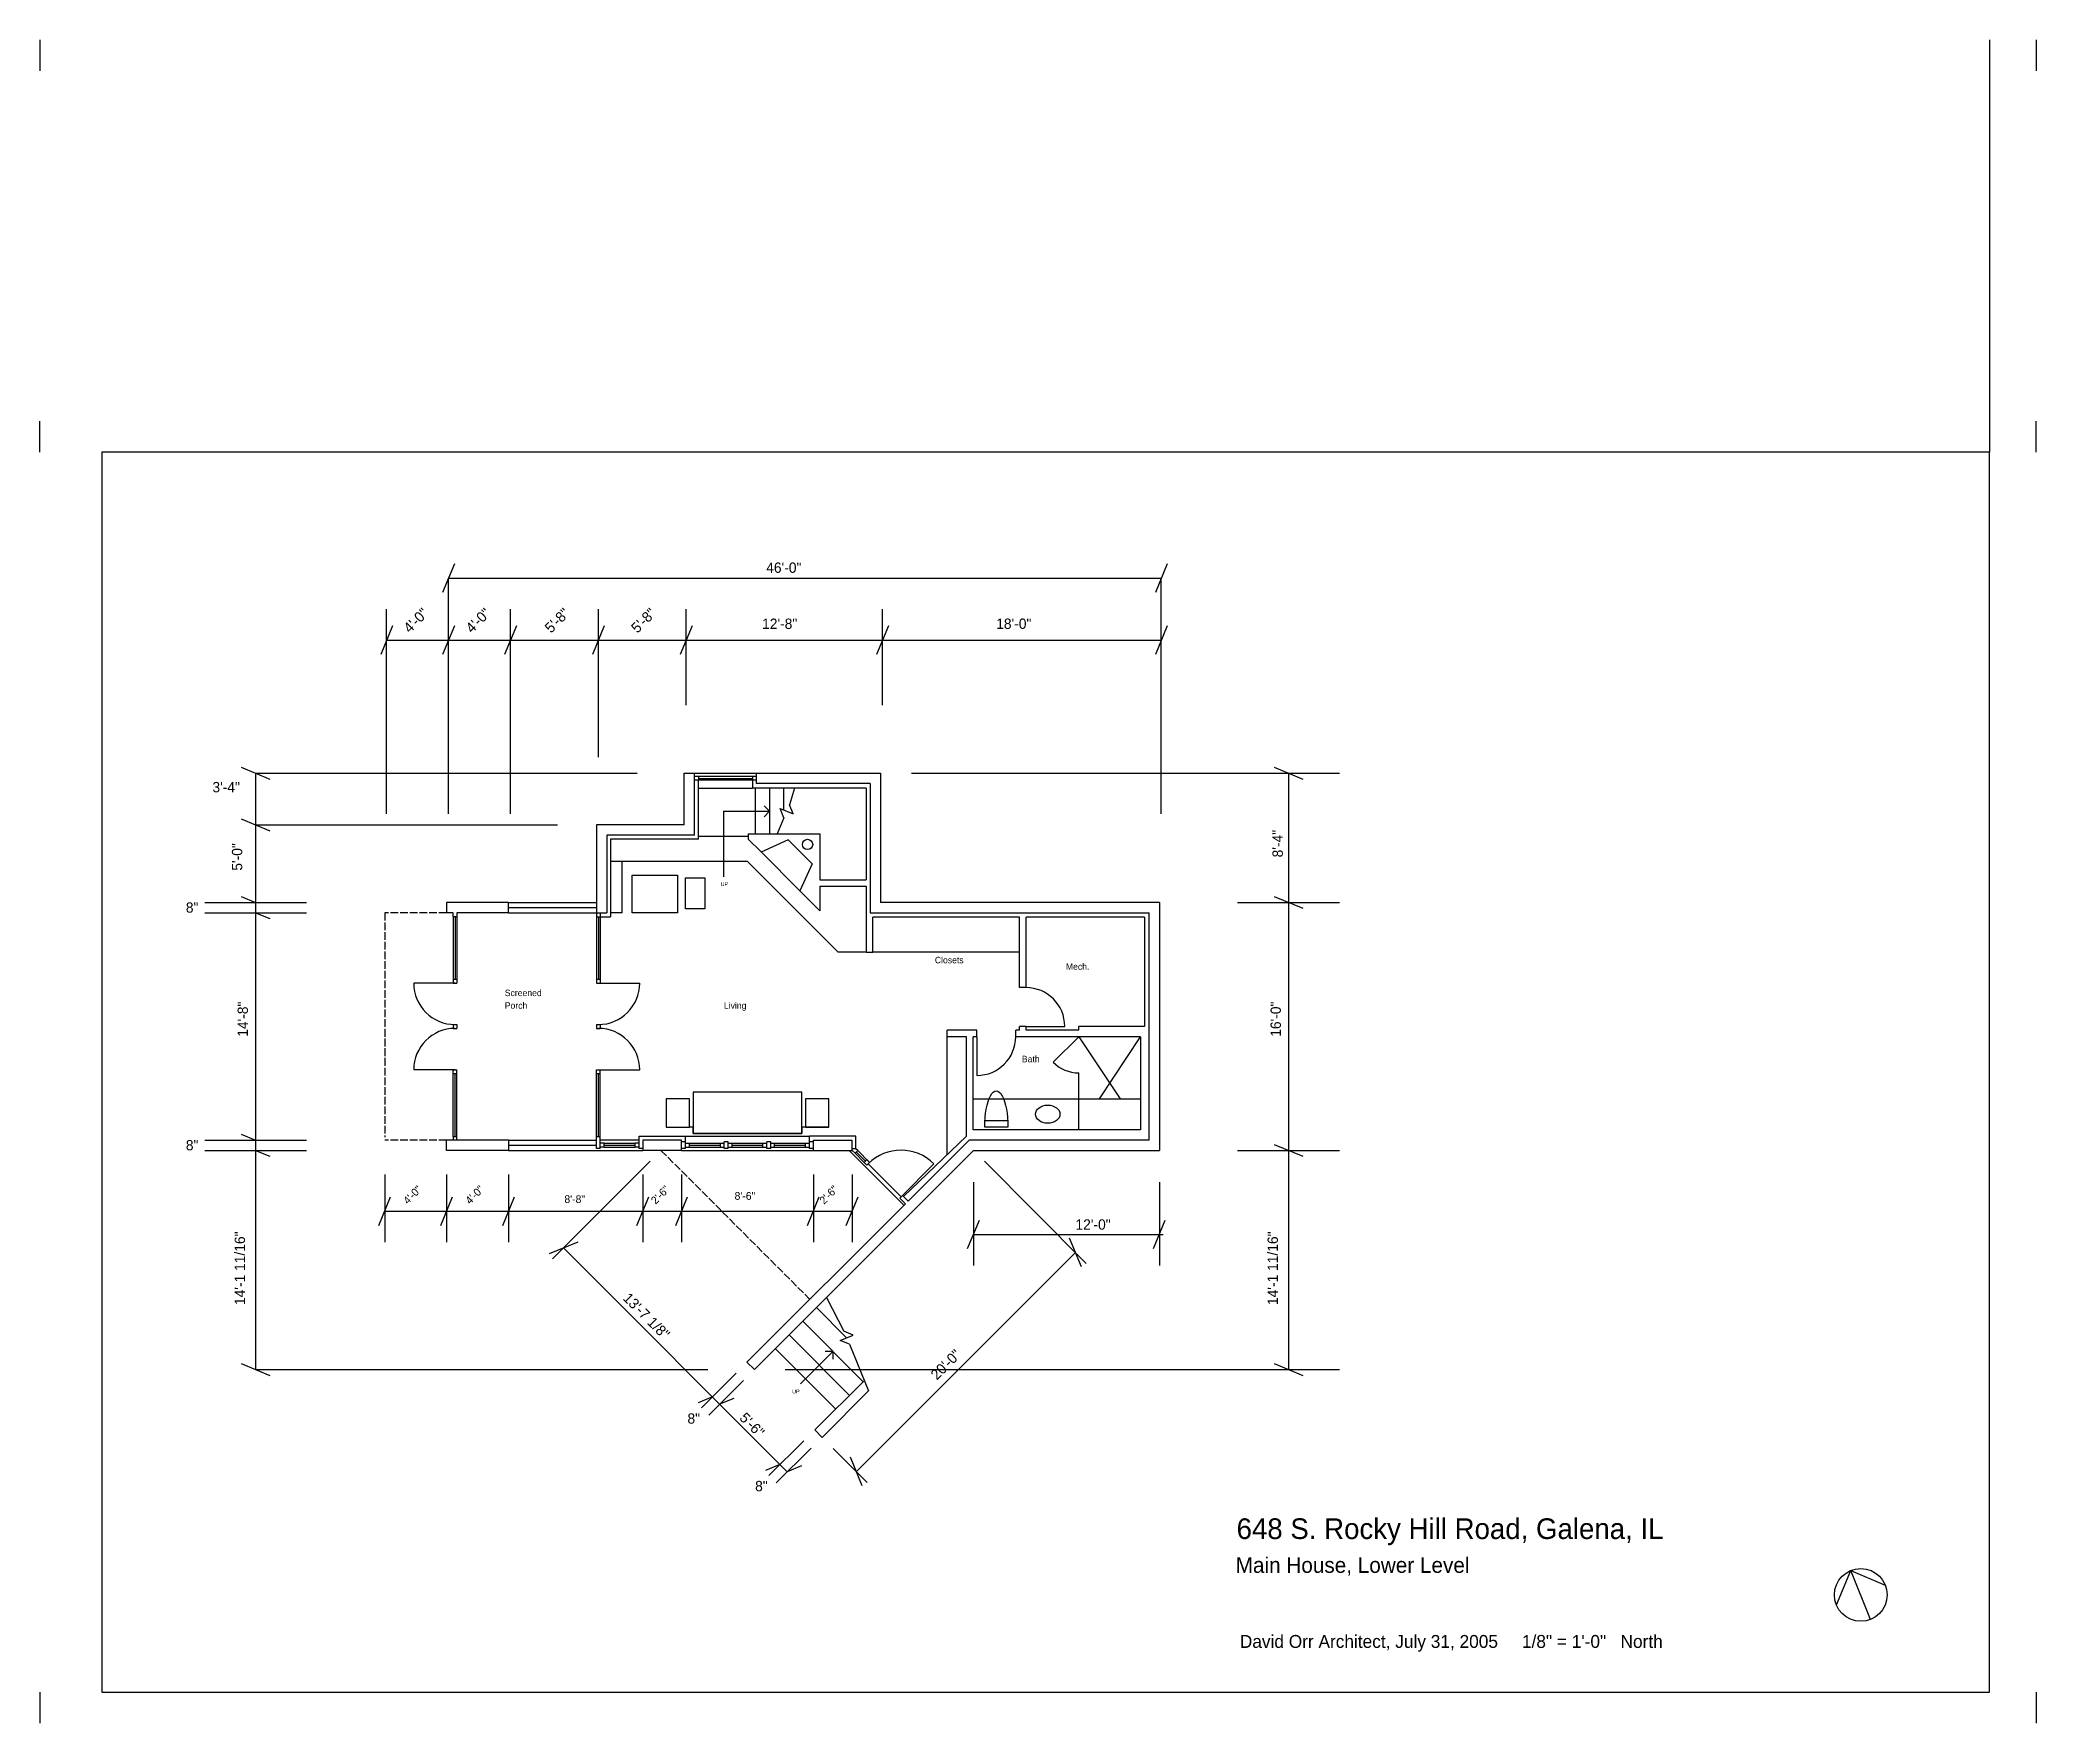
# Model space of a CAD drawing. Header units: inches. Extents: x -18614 to 1840, y -1744 to 7454.
# Drawn here: x -5633 to -4087, y -1744 to -441 of the extents above; entities that cross this region are included whole.
import ezdxf

# ---------------------------------------------------------------- set-up
doc = ezdxf.new("R2010")
doc.units = ezdxf.units.IN
doc.header["$LTSCALE"] = 0.5
doc.header["$MEASUREMENT"] = 0
doc.linetypes.add('ACAD_ISO02W100', pattern=[15, 12, -3])
for name, color, linetype in [('A-doors', 254, 'Continuous'), ('A-Elev-North', 7, 'Continuous'), ('A-Elev-South', 7, 'Continuous'), ('A-fixtures', 140, 'Continuous'), ('A-furniture', 33, 'Continuous'), ('A-glazing', 252, 'Continuous'), ('A-millwork', 252, 'Continuous'), ('A-soffit', 251, 'ACAD_ISO02W100'), ('A-stairs', 252, 'Continuous'), ('A-text', 254, 'Continuous'), ('A-walls', 7, 'Continuous'), ('border', 7, 'Continuous'), ('construction', 160, 'Continuous'), ('dimensions', 253, 'Continuous')]:
    doc.layers.add(name, color=color, linetype=linetype)

msp = doc.modelspace()

# ---------------------------------------------------------------- texts
at = {"layer": 'A-soffit', "color": 7}
for s, p in [('Closets', (-4939.5, -1156.2)), ('Mech.', (-4838, -1161.2)), ('Screened', (-5272.6, -1181.6)), ('Porch', (-5272.6, -1191.4)), ('Living', (-5102.9, -1191.4)), ('Bath', (-4872.1, -1232.8))]:
    msp.add_text(s, height=5, dxfattribs=at).set_placement(p)
at = {"layer": 'A-text'}
for p in [(-5105.4, -1096.4), (-5050, -1489.2)]:
    msp.add_text('UP', height=3, dxfattribs=at).set_placement(p)
at = {"layer": 'construction', "color": 7}
for s, height, p in [('46\'-0"', 8, (-5070.1, -853.9, -26839)), ('12\'-8"', 8, (-5073.3, -897.3, -15993.3)), ('18\'-0"', 8, (-4892, -897.3, -15993.3)), ('3\'-4"', 8, (-5499, -1023.8, -5147.6)), ('8"', 8, (-5519.6, -1117, -5147.6)), ('8"', 8, (-5519.6, -1301, -5147.6)), ('8\'-8"', 6, (-5226.4, -1341.8, -15993.3)), ('8\'-6"', 6, (-5094.6, -1339.3, -15993.3)), ('12\'-0"', 8, (-4830.6, -1362.4, -15993.3)), ('8"', 8, (-5131.1, -1512.6, -5147.6)), ('8"', 8, (-5078.7, -1564.9, -5147.6)), ('648 S. Rocky Hill Road, Galena, IL', 16, (-4705.8, -1601.9, -15993.3)), ('Main House, Lower Level', 12, (-4706.5, -1628.1, -15993.3)), ('David Orr Architect, July 31, 2005     1/8" = 1\'-0"   North', 10, (-4703.3, -1686.2, -15993.3))]:
    msp.add_text(s, height=height, dxfattribs=at).set_placement(p)
for s, height, rotation, p in [('4\'-0"', 8, 45, (-5346.2, -901.1, -15993.3)), ('4\'-0"', 8, 45, (-5298, -901.1, -15993.3)), ('5\'-8"', 8, 45, (-5236.8, -901.1, -15993.3)), ('5\'-8"', 8, 45, (-5169.9, -901.1, -15993.3)), ('5\'-0"', 8, 90, (-5475.9, -1084.5, -5147.6)), ('8\'-4"', 8, 90, (-4670, -1074.2, -5147.6)), ('14\'-8"', 8, 90, (-5471.5, -1213.1, -5147.6)), ('16\'-0"', 8, 90, (-4671.5, -1213.1, -5147.6)), ('4\'-0"', 6, 45, (-5347.7, -1343.2, -15993.3)), ('4\'-0"', 6, 45, (-5299.5, -1343.2, -15993.3)), ('2\'-6"', 6, 45, (-5155.8, -1343.2, -5147.6)), ('2\'-6"', 6, 45, (-5025.3, -1343.2, -15993.3)), ('14\'-1 11/16"', 8, 90, (-5473.8, -1420.8, -5147.6)), ('14\'-1 11/16"', 8, 90, (-4673.8, -1420.8, -5147.6)), ('13\'-7 1/8"', 8, 315, (-5181.6, -1416.1, -5147.6)), ('20\'-0"', 8, 45, (-4937.9, -1479.3, -15993.3)), ('5\'-6"', 8, 315, (-5091.4, -1508.8, -1154.1))]:
    msp.add_text(s, height=height, rotation=rotation, dxfattribs=at).set_placement(p)

# ---------------------------------------------------------------- linework, layer by layer
at = {"layer": 'A-doors'}
for p, q in [((-5201.6, -1109), (-5201.6, -1120.2)), ((-5312.6, -1120, 0), (-5309.6, -1120, 0)), ((-5309.6, -1117.2, 0), (-5309.6, -1120, 0)), ((-5201.6, -1120.2, 0), (-5198.6, -1120.2, 0)), ((-5198.6, -1117.2, 0), (-5198.6, -1120.2, 0)), ((-5311.1, -1171.6, 0), (-5343.1, -1171.6, 0)), ((-5312.6, -1168.6, 0), (-5309.6, -1168.6, 0)), ((-5312.6, -1168.6, 0), (-5312.6, -1171.6, 0)), ((-5312.6, -1171.6, 0), (-5309.6, -1171.6, 0)), ((-5309.6, -1168.6, 0), (-5309.6, -1171.6, 0)), ((-5201.6, -1168.6, 0), (-5198.6, -1168.6, 0)), ((-5201.6, -1168.6, 0), (-5201.6, -1171.6, 0)), ((-5201.6, -1171.6, 0), (-5198.6, -1171.6, 0)), ((-5200.1, -1171.6, 0), (-5168.1, -1171.6, 0)), ((-5198.6, -1168.6, 0), (-5198.6, -1171.6, 0)), ((-5312.6, -1203.6, 0), (-5309.6, -1203.6, 0)), ((-5312.6, -1203.6, 0), (-5312.6, -1206.6, 0)), ((-5309.6, -1203.6, 0), (-5309.6, -1206.6, 0)), ((-5201.6, -1203.6, 0), (-5201.6, -1206.6, 0)), ((-5201.6, -1203.6, 0), (-5198.6, -1203.6, 0)), ((-5198.6, -1203.6, 0), (-5198.6, -1206.6, 0)), ((-4868.9, -1205), (-4838.9, -1205)), ((-5312.6, -1206.6, 0), (-5309.6, -1206.6, 0)), ((-5201.6, -1206.6, 0), (-5198.6, -1206.6, 0)), ((-4906.9, -1213), (-4906.9, -1243)), ((-5311.1, -1238.6, 0), (-5343.1, -1238.6, 0)), ((-5312.6, -1241.6, 0), (-5312.6, -1238.6, 0)), ((-5312.6, -1238.6, 0), (-5309.6, -1238.6, 0)), ((-5312.6, -1241.6, 0), (-5309.6, -1241.6, 0)), ((-5309.6, -1241.6, 0), (-5309.6, -1238.6, 0)), ((-5201.6, -1241.6, 0), (-5201.6, -1238.6, 0)), ((-5201.6, -1238.6, 0), (-5198.6, -1238.6, 0)), ((-5201.6, -1241.6, 0), (-5198.6, -1241.6, 0)), ((-5200.1, -1238.6, 0), (-5168.1, -1238.6, 0)), ((-5198.6, -1241.6, 0), (-5198.6, -1238.6, 0)), ((-5317.6, -1301, -4869.3), (-5317.6, -1293, -4869.3)), ((-5312.6, -1290.2, 0), (-5309.6, -1290.2, 0)), ((-5309.6, -1293, 0), (-5309.6, -1290.2, 0)), ((-5201.6, -1299.5, 0), (-5201.6, -1290.2, 0)), ((-5201.6, -1290.2, 0), (-5198.6, -1290.2, 0)), ((-5198.6, -1299.5, 0), (-5198.6, -1290.2, 0))]:
    msp.add_line(p, q, dxfattribs=at)
for centre, radius, start, end in [((-5311.1, -1171.6, 0), 32, 180, 270), ((-5200.1, -1171.6, 0), 32, 270, 0), ((-4868.9, -1205), 30, 0, 90), ((-5311.1, -1238.6, 0), 32, 90, 180), ((-5200.1, -1238.6, 0), 32, 0, 90), ((-4906.9, -1213), 30, 270, 0)]:
    msp.add_arc(centre, radius, start, end, dxfattribs=at)
at = {"layer": 'A-Elev-North'}
for p, q in [((-4992.6, -1020.5), (-4992.6, -1091.5)), ((-4992.6, -1096.5), (-4992.6, -1147.5))]:
    msp.add_line(p, q, dxfattribs=at)
at = {"layer": 'A-Elev-North', "color": 253}
msp.add_line((-5084.1, -1058), (-5122.6, -1058), dxfattribs=at)
at = {"layer": 'A-Elev-South', "color": 253}
for p, q in [((-5311.5, -846.9, -10845.7), (-5320.7, -869.1, -10845.7)), ((-4759.5, -846.9, -10845.7), (-4768.7, -869.1, -10845.7)), ((-5316.1, -858, -10845.7), (-4764.1, -858, -10845.7)), ((-4764.1, -1040.4, -10845.7), (-4764.1, -858, -10845.7)), ((-5359.5, -894.9, -10845.7), (-5368.7, -917.1, -10845.7)), ((-5311.5, -894.9, -10845.7), (-5320.7, -917.1, -10845.7)), ((-5263.5, -894.9, -10845.7), (-5272.7, -917.1, -10845.7)), ((-5268.1, -1040.4, -10845.7), (-5268.1, -882, -10845.7)), ((-5195.5, -894.9, -10845.7), (-5204.7, -917.1, -10845.7)), ((-5200.1, -996.6, -10845.7), (-5200.1, -882, -10845.7)), ((-5127.5, -894.9, -10845.7), (-5136.7, -917.1, -10845.7)), ((-5132.1, -956.4, -10845.7), (-5132.1, -882, -10845.7)), ((-4975.5, -894.9, -10845.7), (-4984.7, -917.1, -10845.7)), ((-4980.1, -956.4, -10845.7), (-4980.1, -882, -10845.7)), ((-4759.5, -894.9, -10845.7), (-4768.7, -917.1, -10845.7)), ((-5364.1, -906, -10845.7), (-4764.1, -906, -10845.7)), ((-5476.7, -1004.4), (-5454.5, -1013.6)), ((-4676.7, -1004.4), (-4654.5, -1013.6)), ((-5465.6, -1009), (-5170, -1009)), ((-4957.6, -1009, -10845.7), (-4626.2, -1009)), ((-5476.7, -1044.4), (-5454.5, -1053.6)), ((-5465.6, -1049), (-5231.7, -1049)), ((-5505, -1109), (-5426.2, -1109)), ((-5476.7, -1104.4), (-5465.6, -1109)), ((-4705, -1109), (-4626.2, -1109)), ((-4676.7, -1104.4), (-4654.5, -1113.6)), ((-5505, -1117), (-5426.2, -1117)), ((-5465.6, -1117), (-5454.5, -1121.6)), ((-5505, -1293), (-5426.2, -1293)), ((-5476.7, -1288.4), (-5465.6, -1293)), ((-4676.7, -1296.4), (-4654.5, -1305.6)), ((-5505, -1301), (-5426.2, -1301)), ((-5465.6, -1301), (-5454.5, -1305.6)), ((-5235.6, -1385.1, 0), (-5160.1, -1309.5, 0)), ((-4901.1, -1309.5), (-4822.2, -1388.5)), ((-4705, -1301), (-4626.2, -1301)), ((-5365.6, -1319.6, -10845.7), (-5365.6, -1372.1, -10845.7)), ((-5317.6, -1319.6, -10845.7), (-5317.6, -1372.1, -10845.7)), ((-5269.6, -1319.6, -10845.7), (-5269.6, -1372.1, -10845.7)), ((-5165.6, -1319.6), (-5165.6, -1372.1)), ((-5135.6, -1319.6, 15716.9), (-5135.6, -1372.1, 15716.9)), ((-5033.6, -1319.6), (-5033.6, -1372.1)), ((-5003.6, -1319.6), (-5003.6, -1372.1)), ((-4909.6, -1325.6), (-4909.6, -1390.1)), ((-4765.6, -1325.6), (-4765.6, -1390.1)), ((-5370.2, -1359.1, -10845.7), (-5361, -1337, -10845.7)), ((-5322.2, -1359.1, -10845.7), (-5313, -1337, -10845.7)), ((-5274.2, -1359.1, -10845.7), (-5265, -1337, -10845.7)), ((-5170.2, -1359.1), (-5161, -1337)), ((-5140.2, -1359.1, 15716.9), (-5131, -1337, 15716.9)), ((-5038.2, -1359.1), (-5029, -1337)), ((-5008.2, -1359.1), (-4999, -1337)), ((-5365.6, -1348.1, -10845.7), (-5003.6, -1348.1, -10845.7)), ((-4914.2, -1377.1), (-4905, -1355)), ((-4770.2, -1377.1), (-4761, -1355)), ((-5216.1, -1372, -4122.9), (-5238.2, -1381.2, -4122.9)), ((-4909.6, -1366.1, -10845.7), (-4762.6, -1366.1, -10845.7)), ((-4826, -1391.1), (-4835.2, -1368.9)), ((-5227.2, -1376.6, -4122.9), (-5053.8, -1549.9, 1996.8)), ((-5000.3, -1549.7), (-4830.6, -1380)), ((-5476.7, -1466.1), (-5454.5, -1475.3)), ((-4676.7, -1466.1), (-4654.5, -1475.3)), ((-5465.6, -1470.7), (-5115.3, -1470.7, 8853.8)), ((-5120.3, -1500.4), (-5093.4, -1473.6)), ((-5114.6, -1506.1), (-5087.8, -1479.2)), ((-5055.3, -1470.7, -10845.7), (-4626.2, -1470.7)), ((-5043.3, -1470.7, 10673.7), (-5036.5, -1470.7, 10845.7)), ((-4994.1, -1479.1), (-5032.5, -1517.5)), ((-5111.8, -1491.9), (-5122.9, -1496.5)), ((-5095.1, -1493), (-5106.2, -1497.6)), ((-4990.8, -1487.1), (-5026.8, -1523.2)), ((-5068, -1552.7), (-5041.1, -1525.9)), ((-5032.5, -1517.5), (-5026.8, -1523.2)), ((-5059.5, -1544.2), (-5070.6, -1548.8)), ((-5062.3, -1558.4), (-5035.4, -1531.5)), ((-5042.7, -1545.3, 1996.8), (-5053.8, -1549.9, 1996.8)), ((-5018.3, -1531.7), (-4991.9, -1558.2)), ((-4995.7, -1560.8), (-5004.9, -1538.6))]:
    msp.add_line(p, q, dxfattribs=at)
at = {"layer": 'A-Elev-South', "color": 252}
for p, q in [((-5316.1, -1040.4, -10845.7), (-5316.1, -858, -10845.7)), ((-5364.1, -1040.4, -10845.7), (-5364.1, -882, -10845.7)), ((-5041.8, -1433.3), (-4995.1, -1480.1)), ((-5031.2, -1422.7), (-5007.8, -1446.1)), ((-5052.4, -1443.9), (-5005.7, -1490.7)), ((-5063.1, -1454.5), (-5016.3, -1501.3))]:
    msp.add_line(p, q, dxfattribs=at)
at = {"layer": 'A-fixtures'}
for p, q in [((-4847.9, -1232.8), (-4828.1, -1213)), ((-4828.1, -1213), (-4796.1, -1261)), ((-4812.1, -1261), (-4780.1, -1213)), ((-4882.9, -1283), (-4900.9, -1283)), ((-4900.7, -1278), (-4883, -1278))]:
    msp.add_line(p, q, dxfattribs=at)
msp.add_arc((-4828.1, -1213), 28, 225, 270, dxfattribs=at)
at = {"layer": 'A-fixtures', "extrusion": (0, 0, -1)}
msp.add_ellipse((-4891.9, -1283), major_axis=(0, 28), ratio=0.321429, start_param=4.712389, end_param=7.853982, dxfattribs=at)
at = {"layer": 'A-fixtures'}
msp.add_ellipse((-4852.1, -1273), major_axis=(-9.5, 0), ratio=0.736842, dxfattribs=at)
at = {"layer": 'A-furniture'}
msp.add_lwpolyline([(-5173.8, -1088), (-5138.8, -1088), (-5138.8, -1117), (-5173.8, -1117)], close=True, dxfattribs=at)
msp.add_lwpolyline([(-5132.6, -1090), (-5117.6, -1090), (-5117.6, -1114), (-5132.6, -1114), (-5132.6, -1090)], dxfattribs=at)
at = {"layer": 'A-furniture', "elevation": 7858.5}
msp.add_lwpolyline([(-5021.6, -1283), (-5021.6, -1261), (-5039.6, -1261), (-5039.6, -1283), (-5021.6, -1283), (-5039.6, -1283), (-5042.6, -1283), (-5042.6, -1288), (-5042.6, -1256), (-5126.6, -1256), (-5126.6, -1288), (-5042.6, -1288), (-5126.6, -1288), (-5126.6, -1283), (-5129.6, -1283), (-5129.6, -1261), (-5147.6, -1261), (-5147.6, -1283), (-5129.6, -1283)], dxfattribs=at)
at = {"layer": 'A-glazing'}
for p, q in [((-5077.6, -1011.5), (-5125.6, -1011.5)), ((-5077.6, -1014.5), (-5125.6, -1014.5)), ((-5122.6, -1011.5), (-5122.6, -1014.5)), ((-5122.6, -1013), (-5080.6, -1013)), ((-5080.6, -1011.5), (-5080.6, -1014.5)), ((-5269.6, -1109, 0), (-5201.6, -1109, 0)), ((-5312.6, -1120, 0), (-5312.6, -1168.6, 0)), ((-5309.6, -1120, 0), (-5309.6, -1168.6, 0)), ((-5269.6, -1113.1, 0), (-5201.6, -1113.1, 0)), ((-5269.6, -1117.2), (-5201.6, -1117.2, 0)), ((-5201.6, -1120.2, 0), (-5201.6, -1168.6, 0)), ((-5198.6, -1120.2, 0), (-5198.6, -1168.6, 0)), ((-5312.6, -1290.2, 0), (-5312.6, -1241.6, 0)), ((-5309.6, -1290.2, 0), (-5309.6, -1241.6, 0)), ((-5201.6, -1290.2, 0), (-5201.6, -1241.6, 0)), ((-5198.6, -1290.2, 0), (-5198.6, -1241.6, 0)), ((-5269.6, -1293), (-5201.6, -1293, 0)), ((-5269.6, -1297, 0), (-5201.6, -1297, 0)), ((-5168.6, -1293, 0), (-5198.6, -1293, 0)), ((-5195.6, -1295.5, 0), (-5171.6, -1295.5, 0)), ((-5195.6, -1297, 0), (-5171.6, -1297, 0)), ((-5195.6, -1298.5, 0), (-5171.6, -1298.5, 0)), ((-5099.6, -1297, -14201), (-5099.6, -1297, -14201)), ((-5269.6, -1301), (-5165.6, -1301, 0)), ((-5001.3, -1303.3), (-4994.3, -1310.3)), ((-4999.2, -1301.2), (-4990.3, -1310.1))]:
    msp.add_line(p, q, dxfattribs=at)
at = {"layer": 'A-glazing', "color": 254}
for p, q in [((-5195.6, -1295.5), (-5198.6, -1295.5)), ((-5195.6, -1298.5), (-5198.6, -1298.5)), ((-5195.6, -1298.5), (-5195.6, -1295.5)), ((-5171.6, -1298.5), (-5171.6, -1295.5)), ((-5168.6, -1295.5), (-5171.6, -1295.5)), ((-5168.6, -1298.5), (-5171.6, -1298.5)), ((-5168.6, -1299.5), (-5168.6, -1295.5)), ((-5132.6, -1294.5, 15716.9), (-5135.6, -1294.5, 15716.9)), ((-5132.6, -1299.5, 15716.9), (-5132.6, -1294.5, 15716.9)), ((-5129.6, -1298.5, 15716.9), (-5129.6, -1295.5, 15716.9)), ((-5105.6, -1298.5, -14201), (-5105.6, -1295.5, -14201)), ((-5099.6, -1294.5, -14201), (-5102.6, -1294.5, -14201)), ((-5102.6, -1299.5, -14201), (-5102.6, -1294.5, -14201)), ((-5099.6, -1299.5, -14201), (-5099.6, -1294.5, -14201)), ((-5096.6, -1298.5, -14201), (-5096.6, -1295.5, -14201)), ((-5072.6, -1298.5, -44119), (-5072.6, -1295.5, -44119)), ((-5066.6, -1294.5), (-5069.6, -1294.5)), ((-5069.6, -1299.5), (-5069.6, -1294.5)), ((-5066.6, -1299.5), (-5066.6, -1294.5)), ((-5063.6, -1298.5), (-5063.6, -1295.5)), ((-5039.6, -1298.5, -29917.9), (-5039.6, -1295.5, -29917.9)), ((-5033.6, -1294.5), (-5036.6, -1294.5)), ((-5036.6, -1299.5), (-5036.6, -1294.5)), ((-5198.6, -1299.5), (-5201.6, -1299.5)), ((-5165.6, -1299.5), (-5168.6, -1299.5)), ((-5132.6, -1299.5, 15716.9), (-5135.6, -1299.5, 15716.9)), ((-5099.6, -1299.5, -14201), (-5102.6, -1299.5, -14201)), ((-5066.6, -1299.5), (-5069.6, -1299.5)), ((-5033.6, -1299.5), (-5036.6, -1299.5)), ((-5001.3, -1303.3), (-5003.6, -1301)), ((-5001.3, -1303.3), (-4999.2, -1301.2)), ((-4999.2, -1301.2), (-5000.6, -1299.8)), ((-4994.3, -1310.3), (-4992.1, -1308.2)), ((-4994.3, -1310.3), (-4992.1, -1312.5)), ((-4992.1, -1308.2), (-4990, -1310.3)), ((-4992.1, -1312.5), (-4990, -1310.3)), ((-4966.7, -1337.9), (-4964.6, -1335.9))]:
    msp.add_line(p, q, dxfattribs=at)
at = {"layer": 'A-glazing', "color": 253}
for p, q in [((-5132.6, -1295.5, 15716.9), (-5129.6, -1295.5, 12725.1)), ((-5132.6, -1298.5, 15716.9), (-5129.6, -1298.5, 12725.1)), ((-5129.6, -1297, 12725.1), (-5105.6, -1297, -11209.2)), ((-5105.6, -1295.5, -11209.2), (-5102.6, -1295.5, -14201)), ((-5105.6, -1298.5, -11209.2), (-5102.6, -1298.5, -14201)), ((-5099.6, -1295.5, -14201), (-5096.6, -1295.5, -12782.3)), ((-5099.6, -1298.5, -14201), (-5096.6, -1298.5, -12782.3)), ((-5096.6, -1297, -12782.3), (-5072.6, -1297, -1432.7)), ((-5072.6, -1295.5, -1432.7), (-5069.6, -1295.5)), ((-5072.6, -1298.5, -1432.7), (-5069.6, -1298.5)), ((-5066.6, -1295.5), (-5063.6, -1295.5)), ((-5066.6, -1298.5), (-5063.6, -1298.5)), ((-5063.6, -1297), (-5039.6, -1297)), ((-5039.6, -1295.5), (-5036.6, -1295.5)), ((-5039.6, -1298.5), (-5036.6, -1298.5)), ((-5000.2, -1302.3), (-4993.2, -1309.3))]:
    msp.add_line(p, q, dxfattribs=at)
at = {"layer": 'A-glazing', "color": 252}
for p, q in [((-5129.6, -1295.5, 12725.1), (-5105.6, -1295.5, -11209.2)), ((-5129.6, -1298.5, 15716.9), (-5105.6, -1298.5, -8217.4)), ((-5096.6, -1295.5, -12782.3), (-5072.6, -1295.5, -36716.7)), ((-5096.6, -1298.5, -14201), (-5072.6, -1298.5, -38135.4)), ((-5063.6, -1295.5), (-5039.6, -1295.5, -23934.4)), ((-5063.6, -1298.5), (-5039.6, -1298.5, -23934.4))]:
    msp.add_line(p, q, dxfattribs=at)
at = {"layer": 'A-millwork'}
for p, q in [((-5181.6, -1117.2), (-5181.6, -1077.5)), ((-4873.9, -1147.5), (-4987.6, -1147.5)), ((-4929.9, -1304.3), (-4929.9, -1213)), ((-4909.9, -1261), (-4780.1, -1261))]:
    msp.add_line(p, q, dxfattribs=at)
at = {"layer": 'A-soffit', "color": 253}
for p, q in [((-5365.6, -1117, -4869.3), (-5365.6, -1290.8, -4869.3)), ((-5317.6, -1117, -4869.3), (-5365.6, -1117, -4869.3)), ((-5317.6, -1293, -4869.3), (-5365.6, -1293, -4869.3)), ((-5151.6, -1301, 0), (-5036.3, -1416.4, 0))]:
    msp.add_line(p, q, dxfattribs=at)
at = {"layer": 'A-stairs'}
for p, q in [((-5078.6, -1020.5), (-5078.6, -1056)), ((-5067.6, -1020.5), (-5067.6, -1056)), ((-5056.6, -1020.5), (-5056.6, -1037.6)), ((-5048.1, -1020.5), (-5052.2, -1033.5)), ((-5049.2, -1040.6), (-5052.2, -1033.5)), ((-5056.4, -1043.6), (-5061.6, -1056)), ((-5056.4, -1043.6), (-5059.4, -1036.4)), ((-5059.4, -1036.4), (-5049.2, -1040.6)), ((-5084.5, -1077.5), (-5014.5, -1147.5)), ((-4993.1, -1147.5), (-5014.5, -1147.5)), ((-5023.5, -1415), (-5010, -1441)), ((-5012.9, -1448.2), (-5002.8, -1444)), ((-5005.7, -1451.1), (-5012.9, -1448.2)), ((-5002.8, -1444), (-5010, -1441)), ((-5005.7, -1451.1), (-4990.8, -1487.1))]:
    msp.add_line(p, q, dxfattribs=at)
at = {"layer": 'A-text'}
for p, q in [((-5067.6, -1038.5), (-5071.8, -1034.3)), ((-5103.1, -1038.5), (-5103.1, -1089.3)), ((-5103.1, -1038.5), (-5067.6, -1038.5)), ((-5067.6, -1038.5), (-5071.8, -1042.8)), ((-5043.6, -1481.8), (-5018.5, -1456.7)), ((-5018.5, -1456.7), (-5024.5, -1456.7)), ((-5018.5, -1456.7), (-5018.5, -1462.7))]:
    msp.add_line(p, q, dxfattribs=at)
at = {"layer": 'A-walls', "color": 253}
for p, q in [((-5465.6, -1009), (-5465.6, -1470.7)), ((-5125.6, -1009), (-5077.6, -1009)), ((-4665.6, -1009), (-4665.6, -1470.7)), ((-5122.6, -1020.5), (-5080.6, -1020.5)), ((-5132.6, -1290, 15254.8), (-5036.6, -1290, 462.1)), ((-5135.6, -1301, 15716.9), (-5033.6, -1301)), ((-5005.8, -1301), (-4963.4, -1343.5)), ((-4965.7, -1336.9), (-4991.1, -1311.4)), ((-4965.7, -1336.9), (-4940.2, -1311.5))]:
    msp.add_line(p, q, dxfattribs=at)
at = {"layer": 'A-walls'}
for p, q in [((-5133.6, -1009), (-5125.6, -1009)), ((-5133.6, -1049), (-5133.6, -1009)), ((-5133.6, -1009), (-5125.6, -1009)), ((-5125.6, -1057), (-5125.6, -1009)), ((-5122.6, -1060), (-5122.6, -1014.5)), ((-5080.6, -1014.5), (-5080.6, -1020.5)), ((-5077.6, -1009), (-4981.6, -1009)), ((-5077.6, -1017), (-5077.6, -1009)), ((-4989.6, -1017), (-5077.6, -1017)), ((-4989.6, -1017), (-4989.6, -1117)), ((-4981.6, -1009), (-4981.6, -1109)), ((-4992.6, -1020.5), (-5080.6, -1020.5)), ((-5201.6, -1049), (-5201.6, -1109)), ((-5133.6, -1049), (-5201.6, -1049)), ((-5193.6, -1057), (-5193.6, -1117.2)), ((-5125.6, -1057), (-5193.6, -1057)), ((-5122.6, -1060), (-5190.6, -1060)), ((-5190.6, -1060), (-5190.6, -1120.2)), ((-5133.6, -1057), (-5134.6, -1057)), ((-5084.1, -1056), (-5028.6, -1056)), ((-5084.1, -1056), (-5084.1, -1060)), ((-5074, -1070), (-5084.1, -1060)), ((-5053.1, -1060.5), (-5073.9, -1070.2)), ((-5034.4, -1079.2), (-5053.1, -1060.5)), ((-5028.6, -1056), (-5028.6, -1091.5)), ((-5074, -1070), (-5044.1, -1100)), ((-5034.4, -1079.2), (-5044.1, -1100)), ((-5028.6, -1091.5), (-4992.6, -1091.5)), ((-5028.6, -1096.5), (-5028.6, -1115.5)), ((-5028.6, -1096.5), (-4992.6, -1096.5)), ((-5269.6, -1109), (-5317.6, -1109)), ((-5317.6, -1109), (-5317.6, -1117)), ((-5269.6, -1117.2, 0), (-5269.6, -1109, 0)), ((-5028.6, -1115.5), (-5044.1, -1100)), ((-4765.6, -1109), (-4981.6, -1109)), ((-4765.6, -1109), (-4765.6, -1301)), ((-5312.6, -1117, 0), (-5317.6, -1117)), ((-5312.6, -1120, 0), (-5312.6, -1117, 0)), ((-5269.6, -1117.2, 0), (-5309.6, -1117.2, 0)), ((-5201.6, -1117.2, 0), (-5193.6, -1117.2, 0)), ((-5198.6, -1120.2, 0), (-5190.6, -1120.2, 0)), ((-4989.6, -1117), (-4773.6, -1117)), ((-4873.9, -1120.5), (-4987.6, -1120.5)), ((-4987.6, -1147.5), (-4987.6, -1120.5)), ((-4873.9, -1175), (-4873.9, -1120.5)), ((-4868.9, -1175), (-4868.9, -1120.5)), ((-4777.1, -1120.5), (-4868.9, -1120.5)), ((-4777.1, -1120.5), (-4777.1, -1205)), ((-4773.6, -1293), (-4773.6, -1117)), ((-4992.6, -1147.5), (-4987.6, -1147.5)), ((-4868.9, -1175), (-4873.9, -1175)), ((-4868.9, -1205), (-4873.9, -1205)), ((-4873.9, -1208), (-4873.9, -1205)), ((-4868.9, -1208), (-4868.9, -1205)), ((-4828.1, -1208), (-4828.1, -1205)), ((-4777.1, -1205), (-4828.1, -1205)), ((-4929.9, -1213), (-4929.9, -1208)), ((-4914.9, -1208), (-4929.9, -1208)), ((-4914.9, -1213), (-4929.9, -1213)), ((-4906.9, -1208), (-4914.9, -1208)), ((-4914.9, -1290), (-4914.9, -1213)), ((-4909.9, -1285), (-4909.9, -1213)), ((-4906.9, -1213), (-4909.9, -1213)), ((-4906.9, -1213), (-4909.9, -1213)), ((-4906.9, -1213), (-4906.9, -1208)), ((-4873.9, -1208), (-4876.9, -1208)), ((-4876.9, -1213), (-4876.9, -1208)), ((-4873.9, -1208), (-4876.9, -1208)), ((-4780.1, -1213), (-4876.9, -1213)), ((-4828.1, -1208), (-4868.9, -1208)), ((-4780.1, -1213), (-4780.1, -1285)), ((-4828.1, -1285), (-4828.1, -1241)), ((-5269.6, -1293), (-5317.6, -1293)), ((-5312.6, -1290.2, 0), (-5312.6, -1293)), ((-5269.6, -1293, 0), (-5269.6, -1301, 0)), ((-5168.6, -1290, 0), (-5132.6, -1290, 17145.8)), ((-5168.6, -1295.5, 0), (-5168.6, -1290, 0)), ((-5135.6, -1293, 15716.9), (-5165.6, -1293, 0)), ((-5165.6, -1293), (-5165.6, -1301)), ((-5135.6, -1301, 15716.9), (-5135.6, -1293, 15716.9)), ((-5132.6, -1294.5, 15716.9), (-5132.6, -1290, 15716.9)), ((-5036.6, -1294.5), (-5036.6, -1290)), ((-5000.6, -1290), (-5036.6, -1290)), ((-5033.6, -1301), (-5033.6, -1293)), ((-5033.6, -1293), (-5003.6, -1293)), ((-5003.6, -1301), (-5003.6, -1293)), ((-5000.6, -1299.8), (-5000.6, -1290)), ((-4963.8, -1336.7), (-4914.9, -1290)), ((-4960.2, -1340.3), (-4912.9, -1293)), ((-4773.6, -1293), (-4912.9, -1293)), ((-4780.1, -1285), (-4909.9, -1285)), ((-5269.6, -1301), (-5317.6, -1301)), ((-5135.6, -1301, 15716.9), (-5165.6, -1301, 0)), ((-4909.6, -1301), (-5079.3, -1470.7)), ((-5033.6, -1301), (-5003.6, -1301)), ((-5000.6, -1299.8), (-5003.6, -1299.8)), ((-4909.6, -1301), (-4765.6, -1301)), ((-5085, -1465.1), (-4962.2, -1342.4)), ((-4966.7, -1337.9), (-4962.2, -1342.4)), ((-5079.3, -1470.7), (-5085, -1465.1))]:
    msp.add_line(p, q, dxfattribs=at)
at = {"layer": 'A-walls', "color": 252}
for p, q in [((-5084.5, -1077.5), (-5190.6, -1077.5)), ((-5311.1, -1120, 0), (-5311.1, -1168.6, 0)), ((-5200.1, -1120.2, 0), (-5200.1, -1168.6, 0)), ((-5181.6, -1117.2, 0), (-5190.6, -1117.2, 0)), ((-5311.1, -1290.2, 0), (-5311.1, -1241.6, 0)), ((-5200.1, -1290.2, 0), (-5200.1, -1241.6, 0))]:
    msp.add_line(p, q, dxfattribs=at)
at = {"layer": 'A-walls', "color": 254}
msp.add_line((-4964.6, -1335.9), (-4960.2, -1340.3), dxfattribs=at)
at = {"layer": 'A-walls'}
msp.add_circle((-5038.1, -1064.2), 4, dxfattribs=at)
at = {"layer": 'A-walls', "color": 253}
msp.add_arc((-4965.7, -1336.9), 36, 44.9117, 134.9117, dxfattribs=at)
at = {"layer": 'border'}
for p, q in [((-4241.3, -1652.8), (-4230, -1626.3)), ((-4214.8, -1664.1), (-4230, -1626.3)), ((-4230, -1626.3), (-4203.5, -1637.6))]:
    msp.add_line(p, q, dxfattribs=at)
msp.add_lwpolyline([(-5584.6, -760.4), (-5584.6, -1720.4), (-4122.6, -1720.4), (-4122.6, -760.4), (-5584.6, -760.4)], close=True, dxfattribs=at)
at = {"layer": 'construction'}
for p, q in [((-5632.6, -441.3), (-5632.6, -465.3)), ((-4122.6, -441.3), (-4122.6, -760.4)), ((-4086.6, -441.3), (-4086.6, -465.3)), ((-5632.6, -760.4), (-5632.6, -736.4)), ((-4086.6, -760.4), (-4086.6, -736.4)), ((-5632.6, -1720.4), (-5632.6, -1744.4)), ((-4086.6, -1720.4), (-4086.6, -1744.4))]:
    msp.add_line(p, q, dxfattribs=at)
at = {"layer": 'dimensions'}
msp.add_circle((-4222.4, -1645.2), 20.4, dxfattribs=at)

msp.set_redraw_order([(e.dxf.handle, doc.entitydb.next_handle()) for e in msp.query("TEXT MTEXT ATTDEF DIMENSION ARC_DIMENSION")])  # texts and dimensions are drawn at this point

doc.saveas('drawing.dxf')
